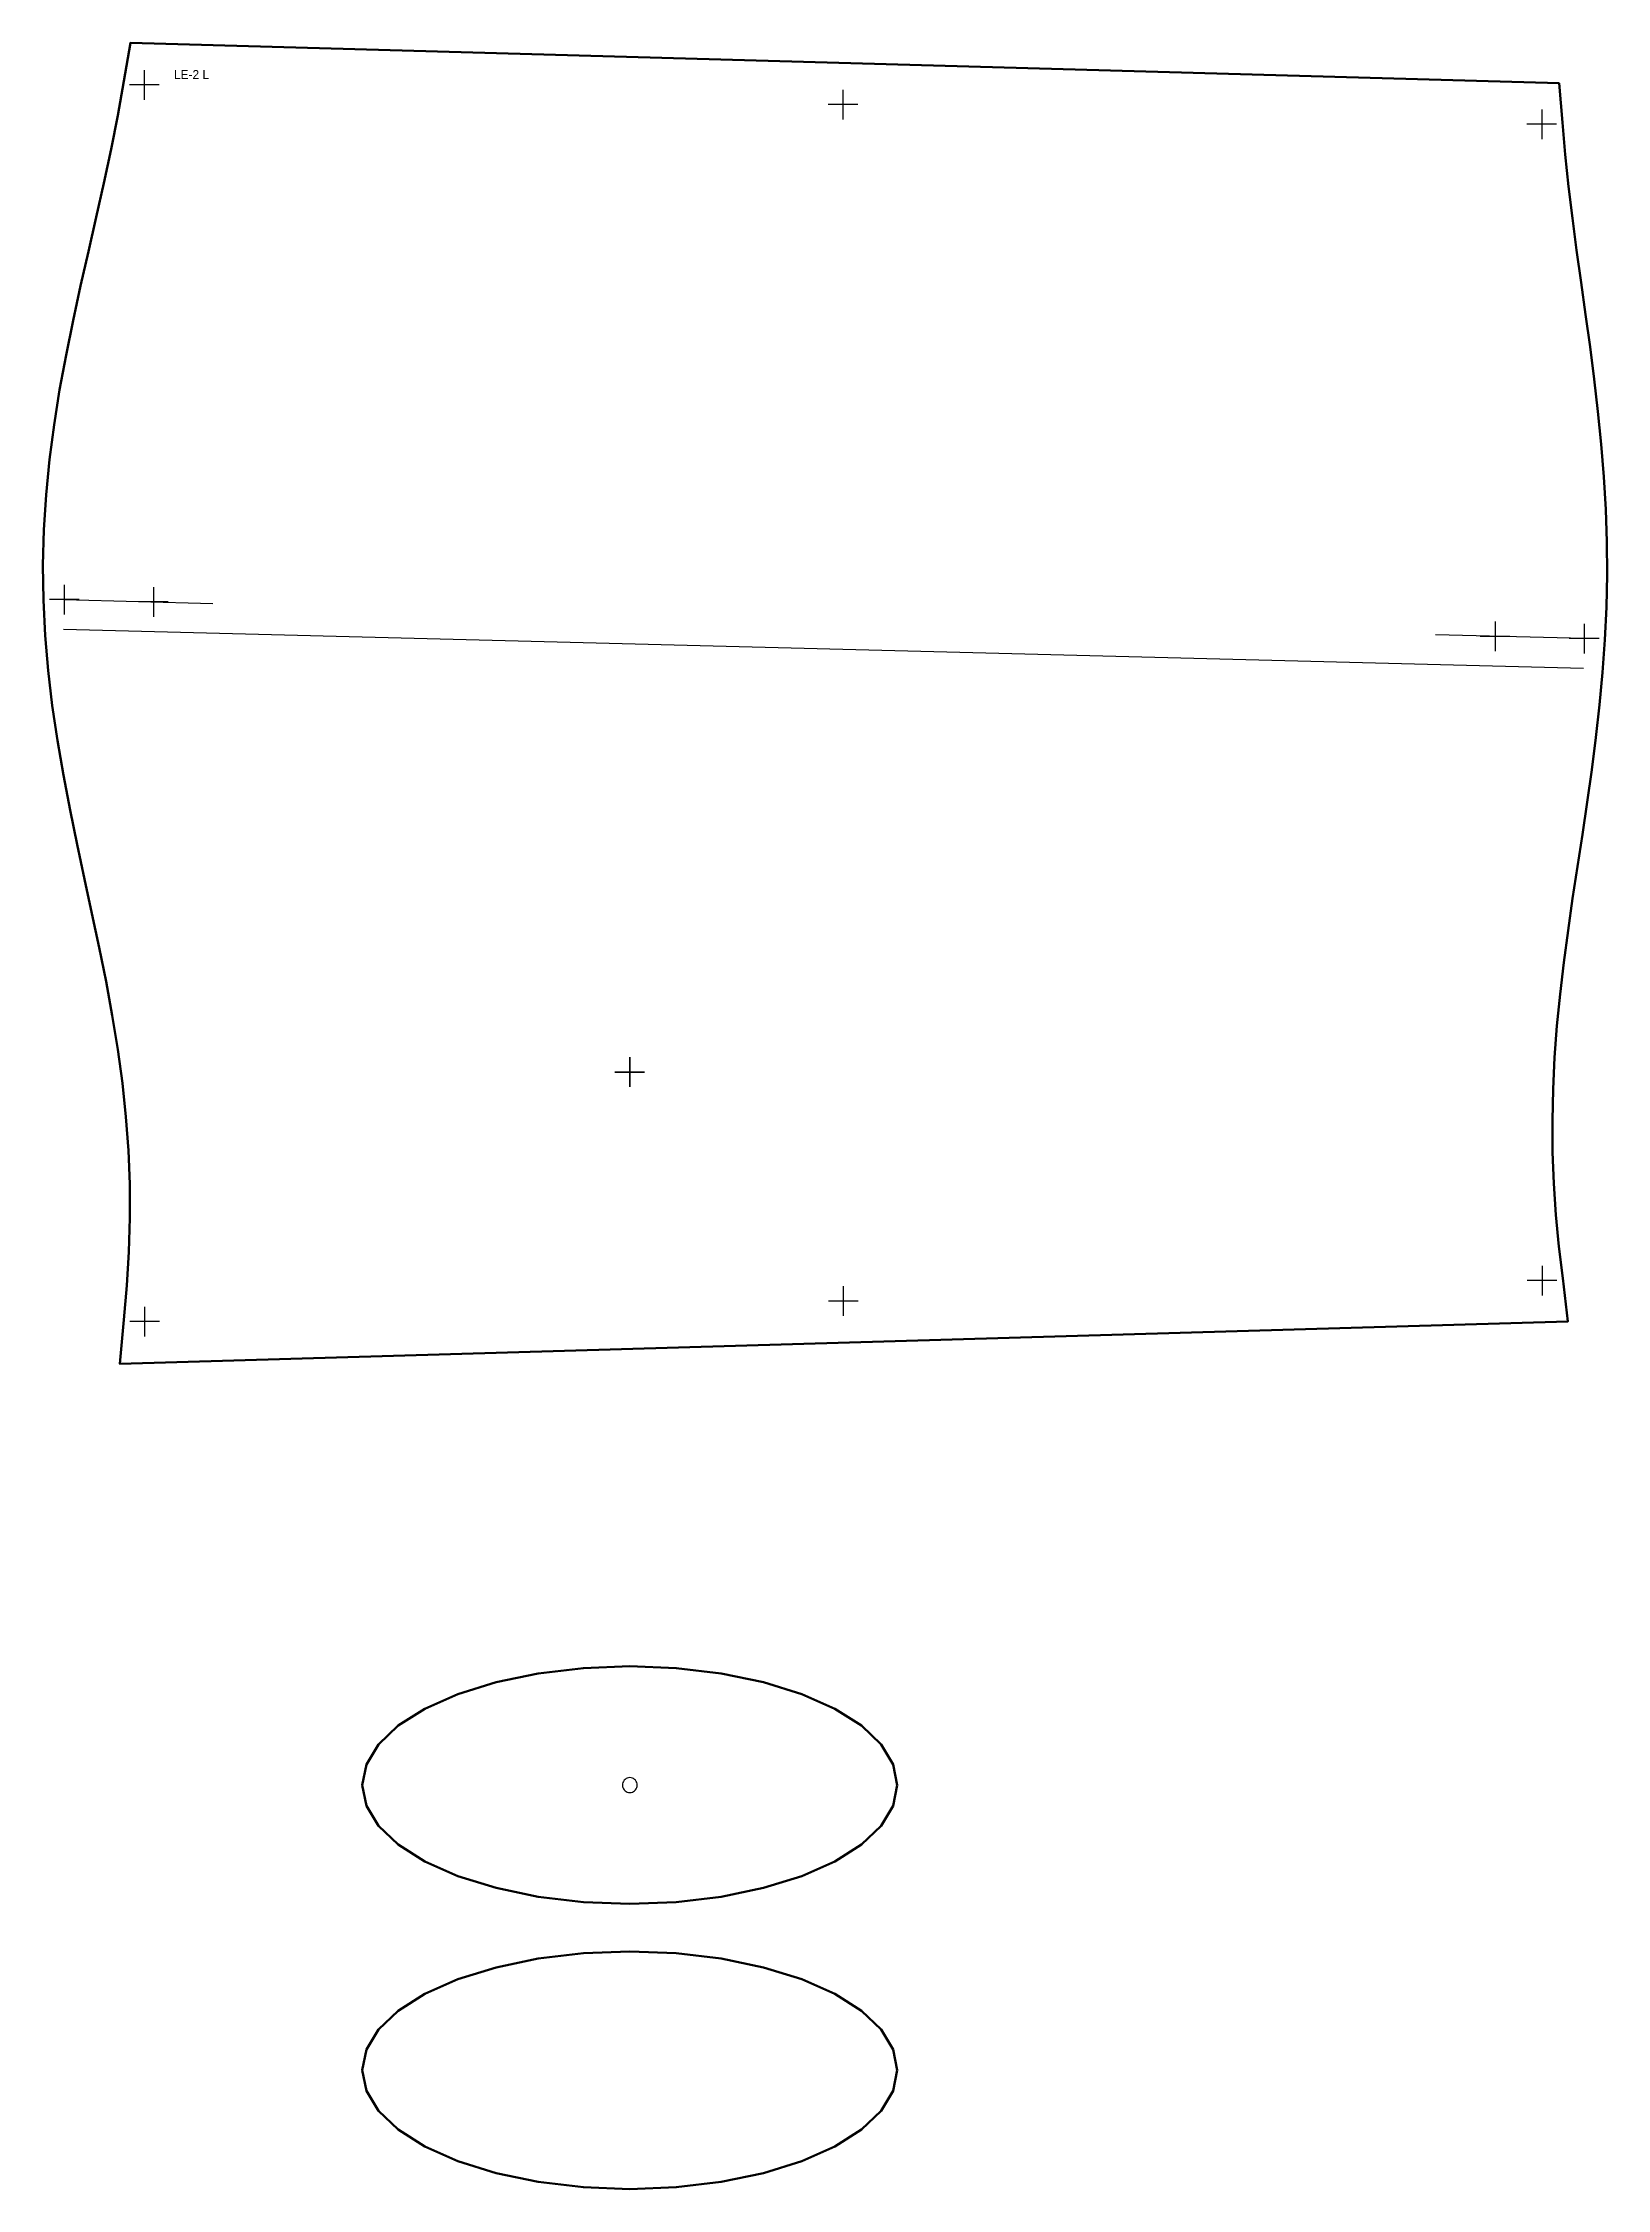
# Model space of a CAD drawing. Header units: millimetres. Extents: x -6563 to 7569, y -5370 to 3454.
# Drawn here: x 957 to 1483, y -500 to 222 of the extents above; entities that cross this region are included whole.
import ezdxf

# ---------------------------------------------------------------- set-up
doc = ezdxf.new("R2010")
doc.units = ezdxf.units.MM
doc.layers.add('CUT', color=6, linetype='Continuous', lineweight=50)
doc.layers.add('DRILL', color=2, linetype='Continuous', lineweight=35)
doc.layers.add('PEN', color=5, linetype='Continuous')
doc.layers.add('TEXT', color=3, linetype='Continuous')

msp = doc.modelspace()

# ---------------------------------------------------------------- texts
at = {"layer": 'TEXT'}
msp.add_text('LE-2 L', height=3, dxfattribs=at).set_placement((1001.26, 210))

# ---------------------------------------------------------------- linework, layer by layer
at = {"layer": 'CUT'}
msp.add_lwpolyline([(984.37, 209.21), (982.37, 197.75), (980.13, 186.35), (977.69, 174.91), (975.13, 163.44), (972.5, 151.94), (969.87, 140.35), (967.34, 128.73), (964.95, 117.08), (962.79, 105.38), (960.91, 93.63), (959.37, 81.86), (958.22, 70.05), (957.49, 58.22), (957.19, 46.38), (957.34, 34.53), (957.93, 22.7), (958.94, 10.87), (960.33, -0.92), (962.07, -12.68), (964.09, -24.41), (966.33, -36.1), (968.73, -47.74), (971.21, -59.34), (973.69, -70.88), (976.12, -82.4), (978.42, -93.86), (980.51, -105.29), (982.36, -116.68), (983.91, -128.05), (985.11, -139.4), (985.95, -150.73), (986.4, -162.07), (986.46, -173.41), (986.14, -184.78), (985.45, -196.17), (984.41, -207.68), (983.07, -222.56), (1470.26, -208.26), (1468.5, -193.67), (1467.21, -182.99), (1466.2, -172.4), (1465.5, -161.81), (1465.1, -151.22), (1465.02, -140.63), (1465.24, -130.02), (1465.77, -119.39), (1466.57, -108.74), (1467.61, -98.07), (1468.87, -87.37), (1470.3, -76.64), (1471.85, -65.89), (1473.48, -55.1), (1475.13, -44.3), (1476.75, -33.42), (1478.29, -22.54), (1479.7, -11.65), (1480.93, -0.71), (1481.94, 10.24), (1482.71, 21.2), (1483.21, 32.17), (1483.42, 43.16), (1483.34, 54.15), (1482.98, 65.13), (1482.35, 76.1), (1481.47, 87.06), (1480.37, 98.01), (1479.1, 108.93), (1477.69, 119.83), (1476.2, 130.7), (1474.69, 141.52), (1473.19, 152.35), (1471.77, 163.11), (1470.47, 173.85), (1469.34, 184.57), (1468.42, 195.34), (1467.28, 208.58), (986.63, 222.14), (984.37, 209.21)], dxfattribs=at)
for points in [[(1154.63, -324.32), (1139, -324.93), (1123.85, -326.73), (1109.63, -329.68), (1096.78, -333.68), (1085.69, -338.61), (1076.69, -344.32), (1070.06, -350.64), (1066, -357.37), (1064.63, -364.32), (1066, -371.27), (1070.06, -378), (1076.69, -384.32), (1085.69, -390.03), (1096.78, -394.96), (1109.63, -398.96), (1123.85, -401.91), (1139, -403.71), (1154.63, -404.32), (1170.26, -403.71), (1185.41, -401.91), (1199.63, -398.96), (1212.48, -394.96), (1223.57, -390.03), (1232.57, -384.32), (1239.2, -378), (1243.26, -371.27), (1244.63, -364.32), (1243.26, -357.37), (1239.2, -350.64), (1232.57, -344.32), (1223.57, -338.61), (1212.48, -333.68), (1199.63, -329.68), (1185.41, -326.73), (1170.26, -324.93)], [(1154.63, -420.32), (1139, -420.93), (1123.85, -422.73), (1109.63, -425.68), (1096.78, -429.68), (1085.69, -434.61), (1076.69, -440.32), (1070.06, -446.64), (1066, -453.37), (1064.63, -460.32), (1066, -467.27), (1070.06, -474), (1076.69, -480.32), (1085.69, -486.03), (1096.78, -490.96), (1109.63, -494.96), (1123.85, -497.91), (1139, -499.71), (1154.63, -500.32), (1170.26, -499.71), (1185.41, -497.91), (1199.63, -494.96), (1212.48, -490.96), (1223.57, -486.03), (1232.57, -480.32), (1239.2, -474), (1243.26, -467.27), (1244.63, -460.32), (1243.26, -453.37), (1239.2, -446.64), (1232.57, -440.32), (1223.57, -434.61), (1212.48, -429.68), (1199.63, -425.68), (1185.41, -422.73), (1170.26, -420.93)]]:
    msp.add_lwpolyline(points, close=True, dxfattribs=at)
at = {"layer": 'DRILL'}
for p, q in [((1154.63, -119.32), (1154.63, -129.32)), ((1159.63, -124.32), (1149.63, -124.32))]:
    msp.add_line(p, q, dxfattribs=at)
at = {"layer": 'PEN'}
for p, q in [((991.26, 213), (991.26, 203)), ((996.26, 208), (986.26, 208)), ((1226.35, 206.37), (1226.35, 196.37)), ((1231.35, 201.37), (1221.35, 201.37)), ((1461.44, 199.74), (1461.44, 189.74)), ((1466.44, 194.74), (1456.44, 194.74)), ((964.34, 39.75), (964.34, 29.75)), ((994.33, 38.98), (994.33, 28.98)), ((969.34, 34.75), (959.34, 34.75)), ((964.34, 34.75), (1014.32, 33.47)), ((999.33, 33.98), (989.33, 33.98)), ((964.08, 24.76), (1475.47, 11.61)), ((1475.72, 21.6), (1425.74, 22.89)), ((1450.73, 22.37), (1440.73, 22.37)), ((1445.73, 27.37), (1445.73, 17.37)), ((1475.72, 26.6), (1475.72, 16.6)), ((1480.72, 21.6), (1470.72, 21.6)), ((1466.55, -194.51), (1456.55, -194.51)), ((1461.55, -189.51), (1461.55, -199.51)), ((1231.47, -201.41), (1221.47, -201.41)), ((1226.47, -196.41), (1226.47, -206.41)), ((996.39, -208.31), (986.39, -208.31)), ((991.39, -203.31), (991.39, -213.31))]:
    msp.add_line(p, q, dxfattribs=at)
msp.add_lwpolyline([(1154.63, -361.82), (1154.2, -361.86), (1153.78, -361.97), (1153.38, -362.15), (1153.02, -362.4), (1152.72, -362.71), (1152.47, -363.07), (1152.28, -363.46), (1152.17, -363.89), (1152.13, -364.32), (1152.17, -364.75), (1152.28, -365.17), (1152.47, -365.57), (1152.72, -365.93), (1153.02, -366.23), (1153.38, -366.48), (1153.78, -366.67), (1154.2, -366.78), (1154.63, -366.82), (1155.06, -366.78), (1155.49, -366.67), (1155.88, -366.48), (1156.24, -366.23), (1156.55, -365.93), (1156.8, -365.57), (1156.98, -365.17), (1157.09, -364.75), (1157.13, -364.32), (1157.09, -363.89), (1156.98, -363.46), (1156.8, -363.07), (1156.55, -362.71), (1156.24, -362.4), (1155.88, -362.15), (1155.49, -361.97), (1155.06, -361.86)], close=True, dxfattribs=at)

msp.set_redraw_order([(e.dxf.handle, doc.entitydb.next_handle()) for e in msp.query("TEXT MTEXT ATTDEF DIMENSION ARC_DIMENSION")])  # texts and dimensions are drawn at this point

doc.saveas('drawing.dxf')
